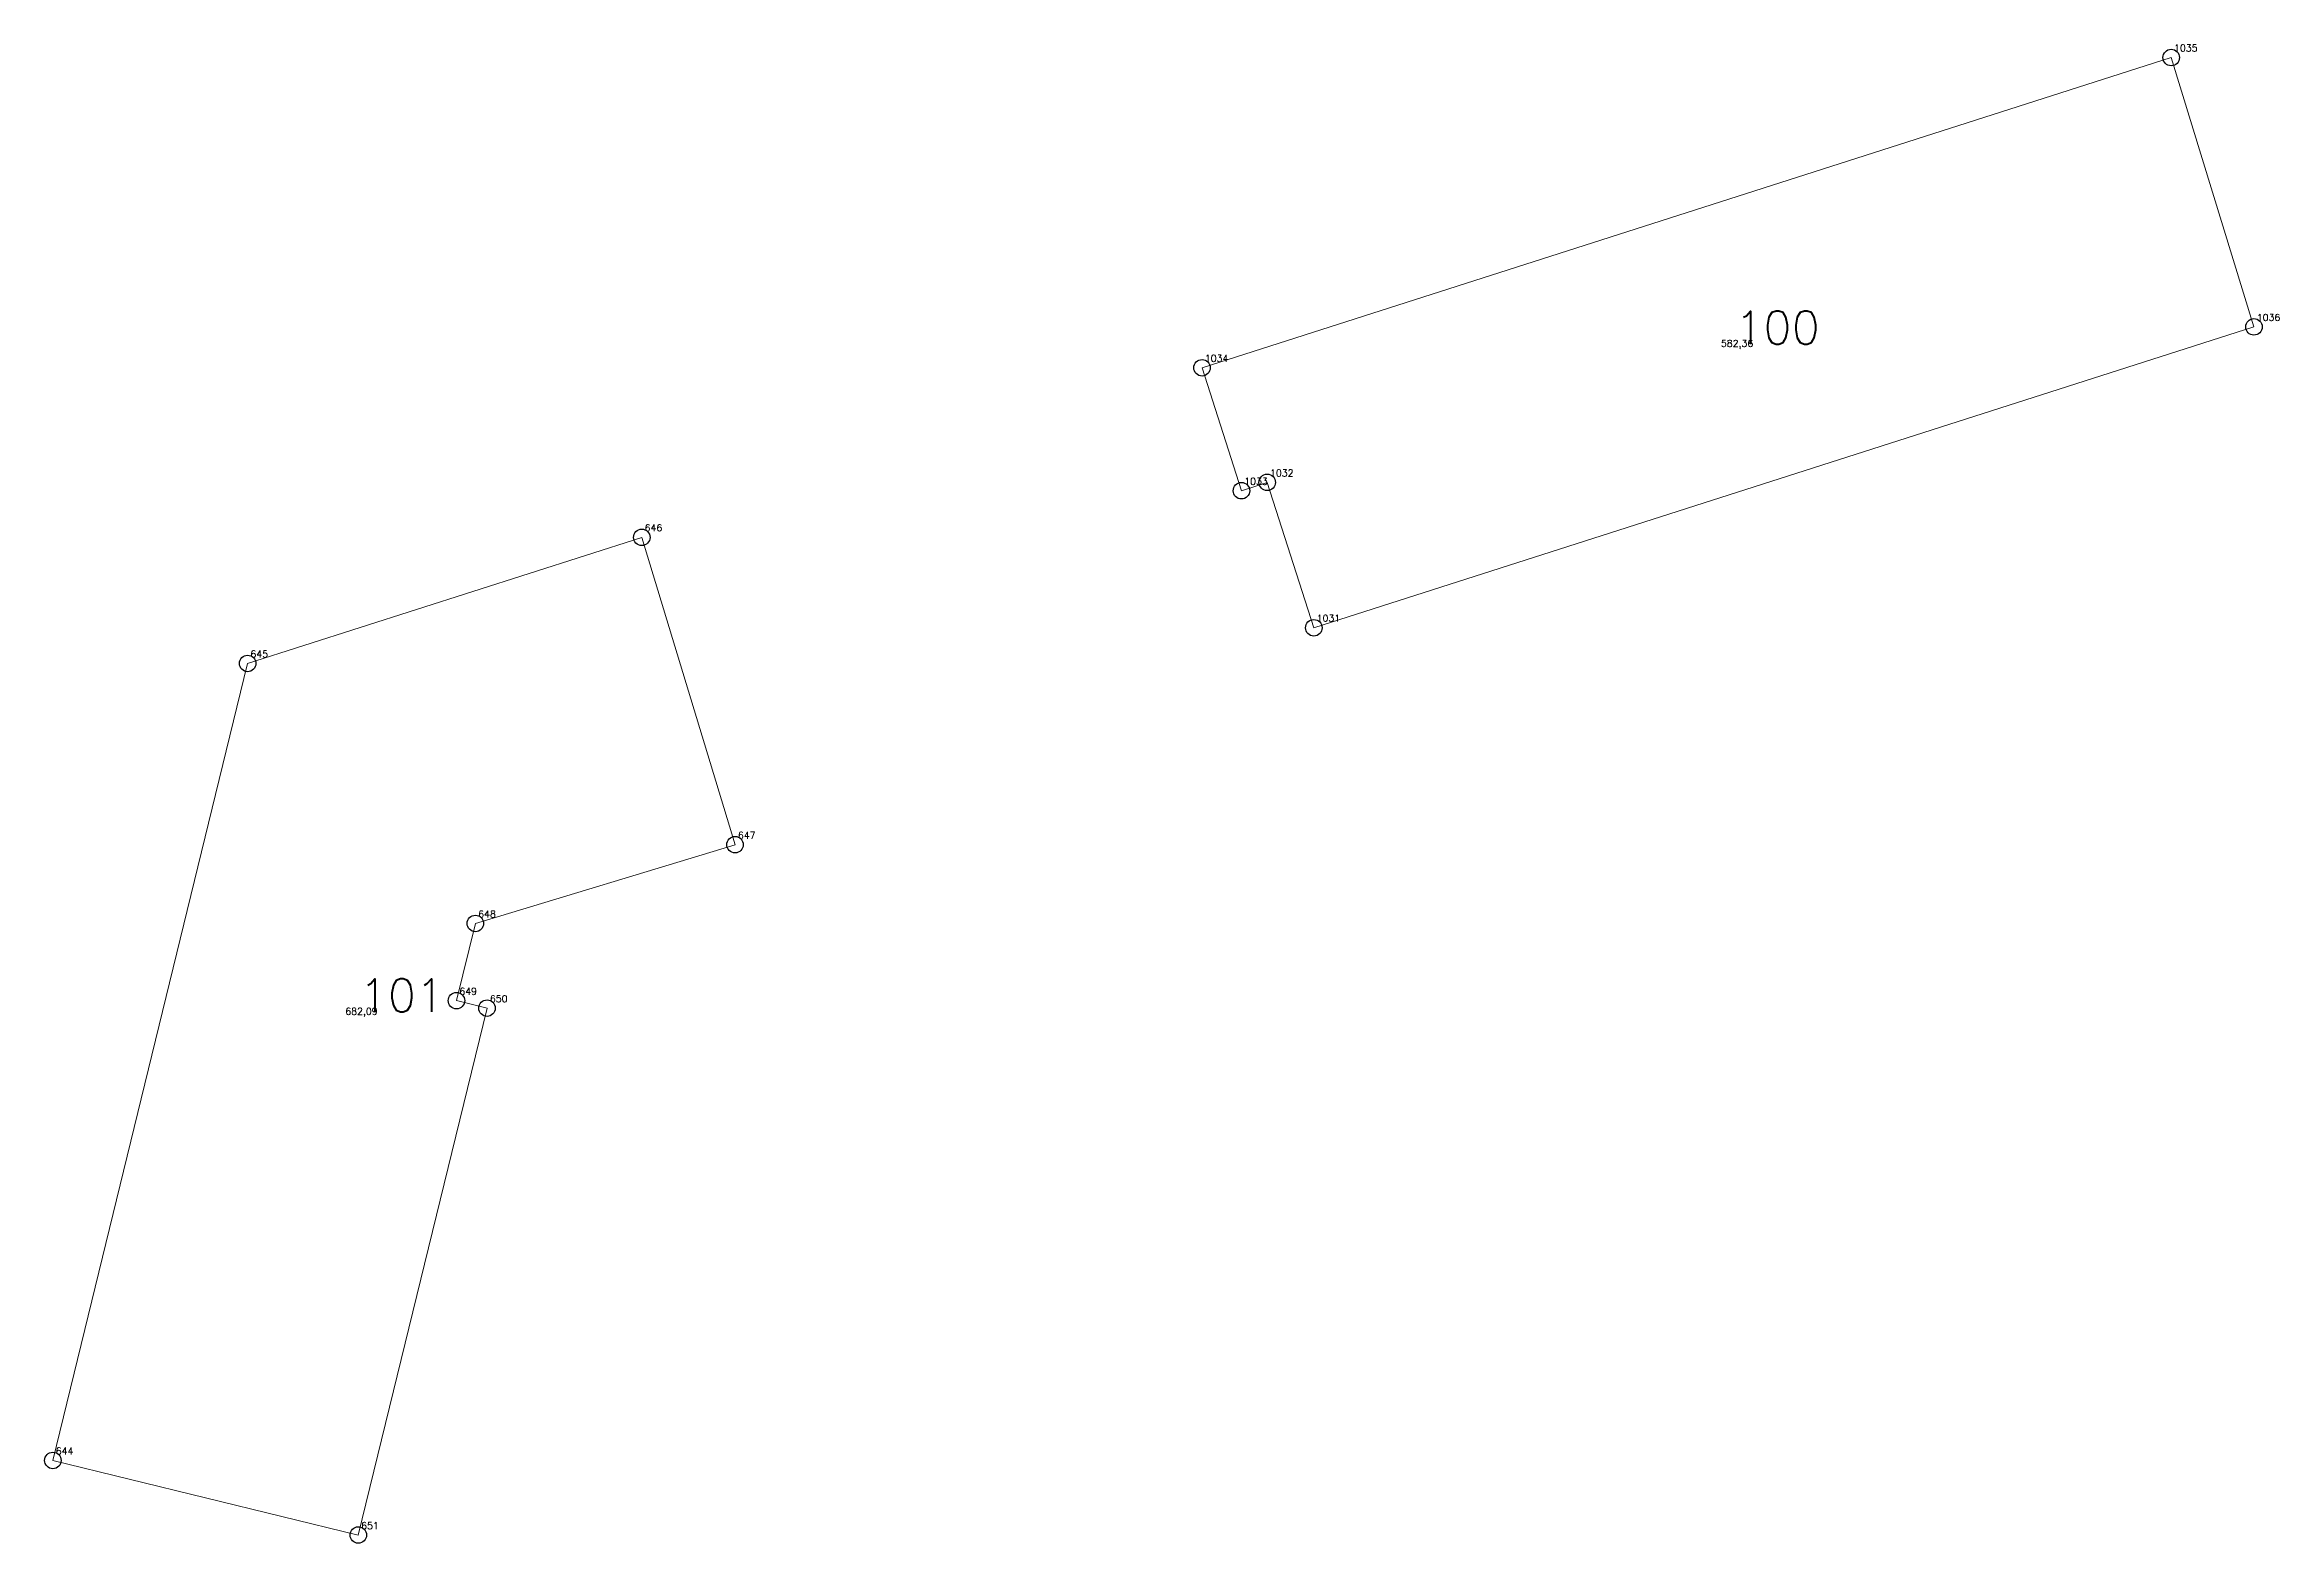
# Model space of a CAD drawing. Extents: x 1390459 to 1399082, y 355064 to 360767.
# Drawn here: x 1395331.9 to 1395433.5, y 359850.7 to 359918.8 of the extents above; entities that cross this region are included whole.
import ezdxf

# ---------------------------------------------------------------- set-up
doc = ezdxf.new("R2010")
doc.units = 0
doc.header["$PDMODE"] = 33
doc.header["$PDSIZE"] = 0.75
doc.layers.add('9 - ценная историческая застройка советский период', color=7, linetype='Continuous')
doc.layers.add('OKN_VALUED_LABELS', color=1, linetype='Continuous')
doc.styles.get("Standard").update_dxf_attribs({"font": 'simplex.shx'})

msp = doc.modelspace()

# ---------------------------------------------------------------- texts
at = {"layer": '9 - ценная историческая застройка советский период', "color": 7}
for s, p in [('1035', (1395428.68, 359918.52)), ('1036', (1395432.44, 359906.27)), ('582,36', (1395408.09, 359905.09)), ('1034', (1395384.64, 359904.41)), ('1033', (1395386.43, 359898.82)), ('1032', (1395387.6, 359899.2)), ('646', (1395359.18, 359896.71)), ('1031', (1395389.72, 359892.6)), ('645', (1395341.27, 359890.97)), ('647', (1395363.42, 359882.73)), ('648', (1395351.62, 359879.15)), ('649', (1395350.76, 359875.64)), ('650', (1395352.15, 359875.3)), ('682,09', (1395345.58, 359874.73)), ('644', (1395332.42, 359854.74)), ('651', (1395346.3, 359851.35))]:
    msp.add_text(s, height=0.311, dxfattribs=at).set_placement(p)
at = {"layer": 'OKN_VALUED_LABELS'}
for s, p in [('100', (1395408.73, 359905.22)), ('101', (1395346.22, 359874.86))]:
    msp.add_text(s, height=1.5, dxfattribs=at).set_placement(p)

# ---------------------------------------------------------------- linework, layer by layer
at = {"layer": '9 - ценная историческая застройка советский период', "color": 7, "lineweight": 20}
for points in [[(1395389.59, 359892.32), (1395387.47, 359898.93), (1395386.3, 359898.55), (1395384.51, 359904.14), (1395428.55, 359918.24), (1395432.31, 359906), (1395389.59, 359892.32)], [(1395332.29, 359854.47), (1395341.14, 359890.7), (1395359.05, 359896.43), (1395363.29, 359882.46), (1395351.49, 359878.88), (1395350.63, 359875.37), (1395352.02, 359875.03), (1395346.17, 359851.08), (1395332.29, 359854.47)]]:
    msp.add_lwpolyline(points, close=True, dxfattribs=at)
at = {"layer": '9 - ценная историческая застройка советский период'}
for p in [(1395428.55, 359918.24), (1395432.31, 359906), (1395384.51, 359904.14), (1395386.3, 359898.55), (1395387.47, 359898.93), (1395359.05, 359896.43), (1395389.59, 359892.32), (1395341.14, 359890.7), (1395363.29, 359882.46), (1395351.49, 359878.88), (1395350.63, 359875.37), (1395352.02, 359875.03), (1395332.29, 359854.47), (1395346.17, 359851.08)]:
    msp.add_point(p, dxfattribs=at)

msp.set_redraw_order([(e.dxf.handle, doc.entitydb.next_handle()) for e in msp.query("TEXT MTEXT ATTDEF DIMENSION ARC_DIMENSION")])  # texts and dimensions are drawn at this point

doc.saveas('drawing.dxf')
